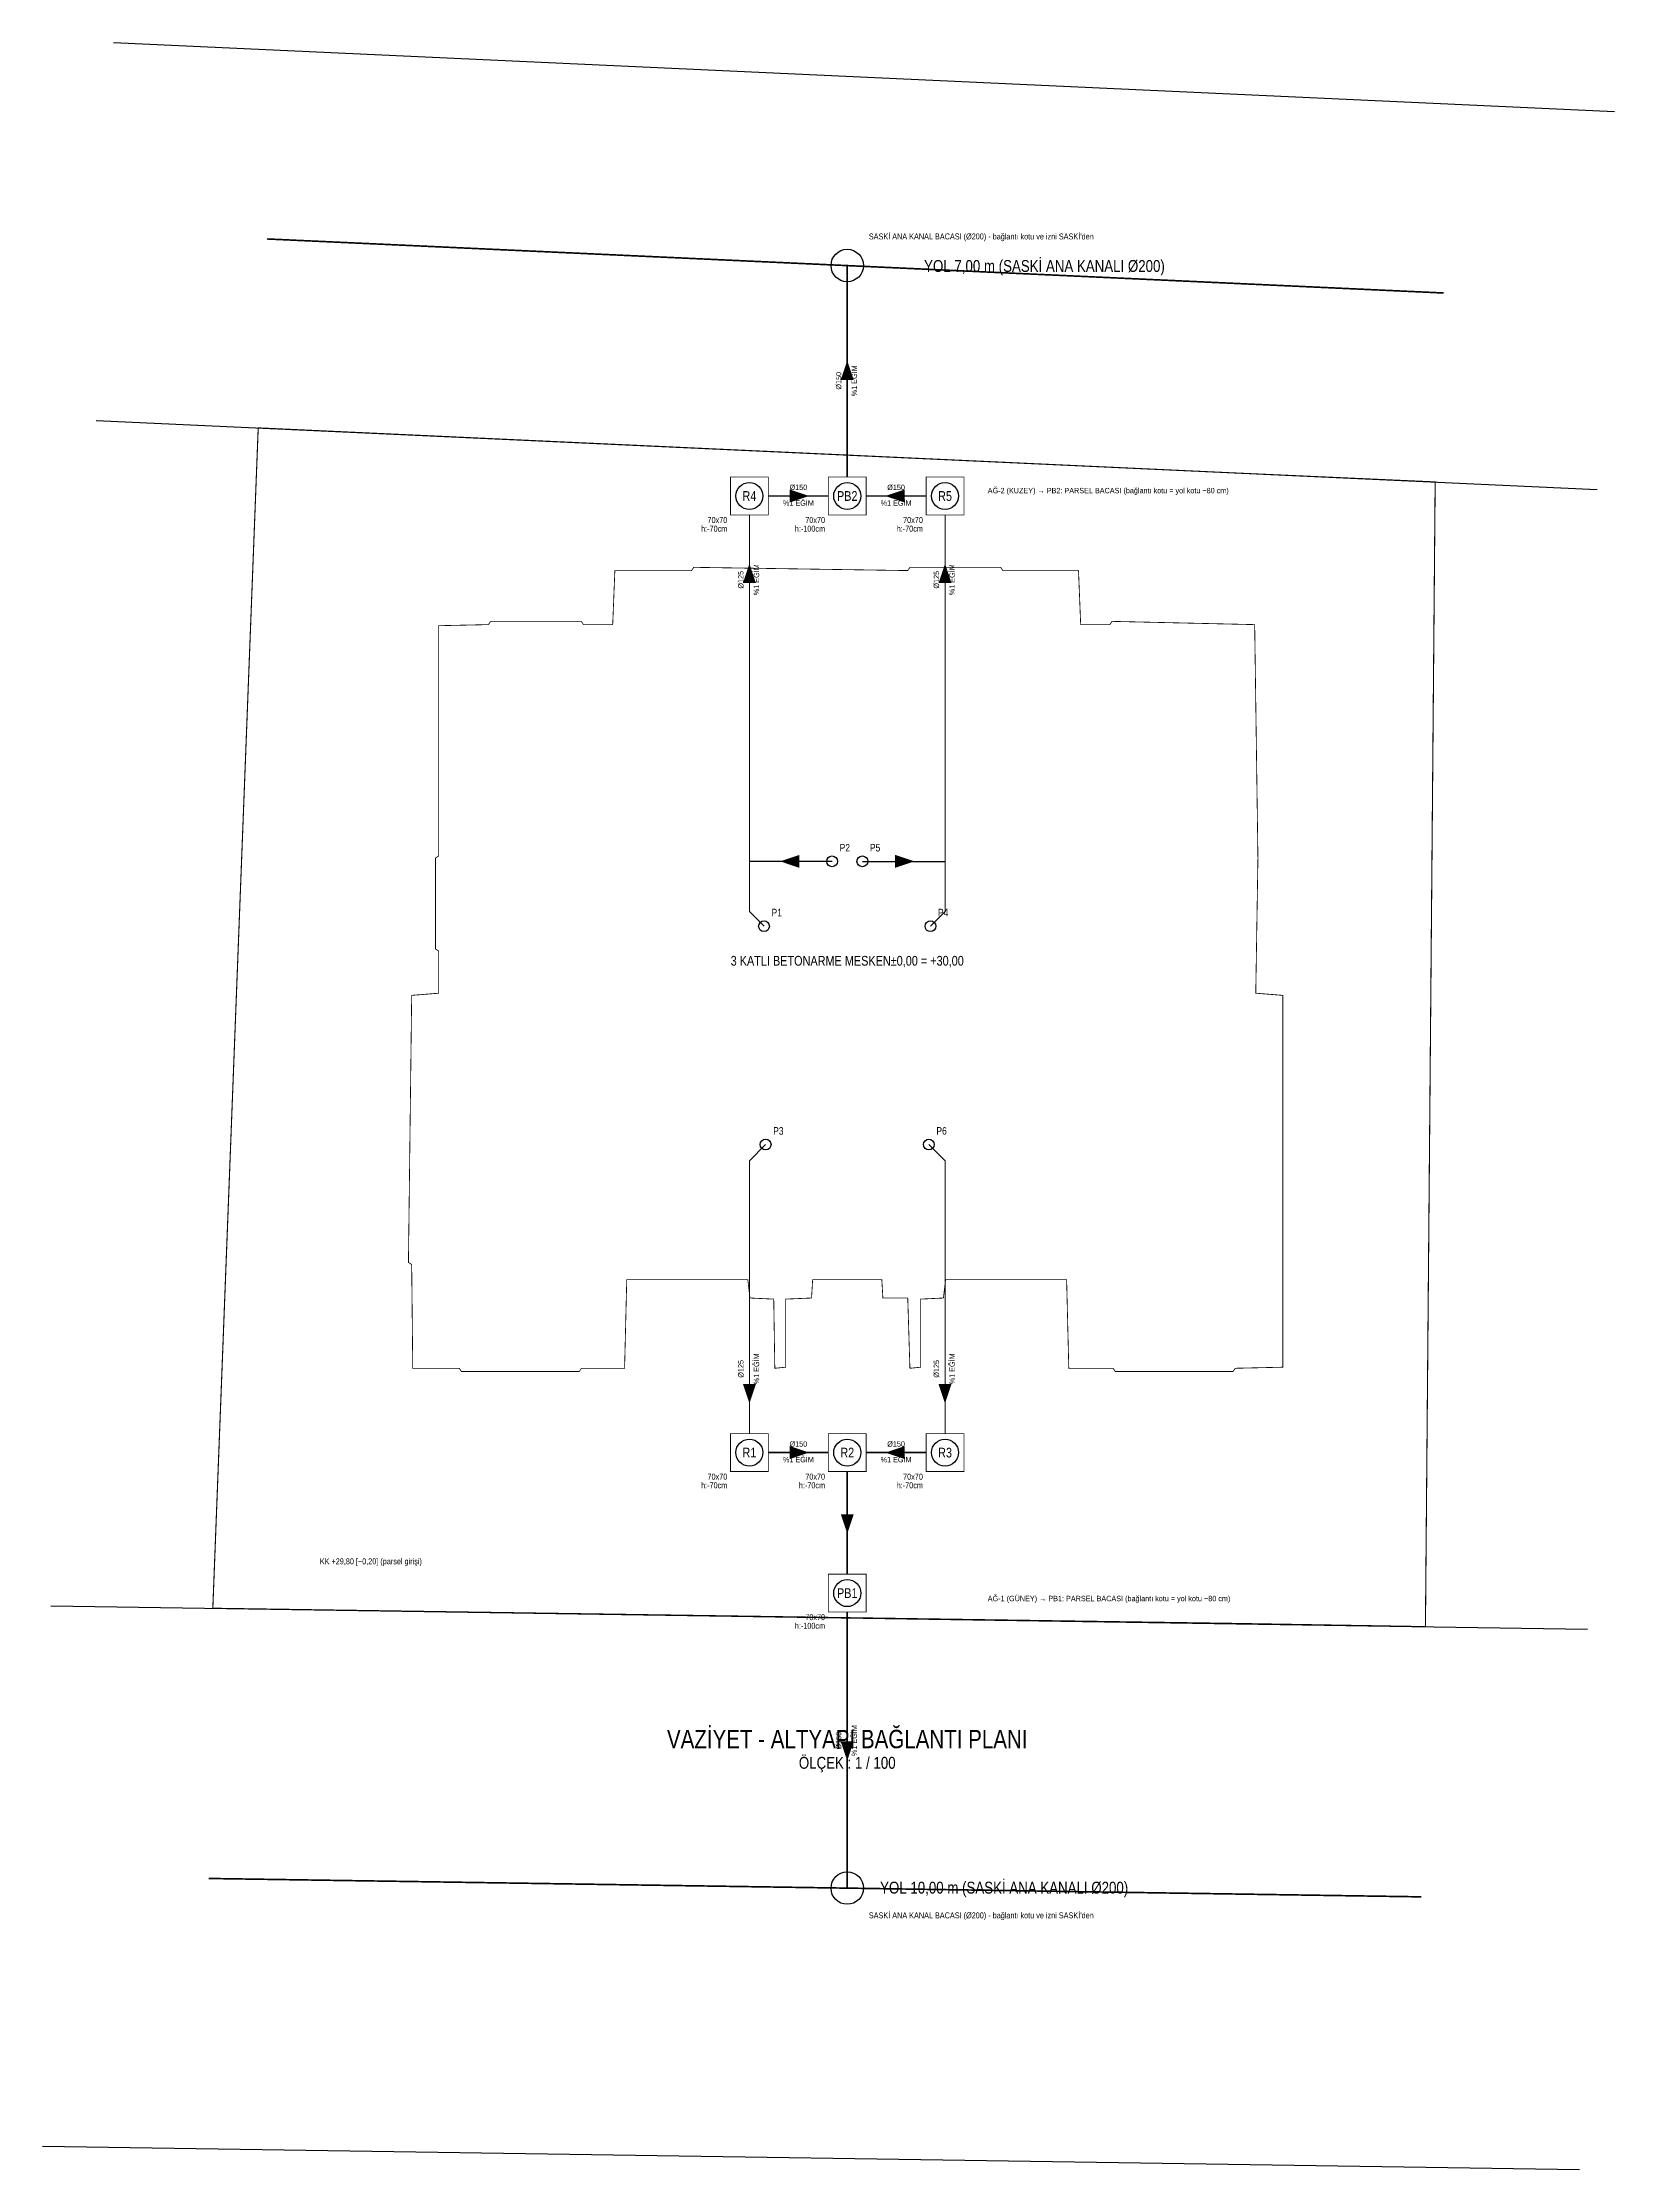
# Model space of a CAD drawing. Header units: centimetres. Extents: x -3462 to 2201, y -4536 to -601.
# Drawn here: x -3462 to -2007, y -3792 to -1824 of the extents above; entities that cross this region are included whole.
import ezdxf
from ezdxf.enums import TextEntityAlignment as Align

# ---------------------------------------------------------------- set-up
doc = ezdxf.new("R2010")
doc.units = ezdxf.units.CM
for name, color, linetype in [('ROTAS-ALTYAPI-BINA', 7, 'Continuous'), ('ROTAS-ALTYAPI-KANAL', 1, 'Continuous'), ('ROTAS-ALTYAPI-OK', 6, 'Continuous'), ('ROTAS-ALTYAPI-PARSEL', 3, 'Continuous'), ('ROTAS-ALTYAPI-PIS-SU', 6, 'Continuous'), ('ROTAS-ALTYAPI-ROGAR', 5, 'Continuous'), ('ROTAS-ALTYAPI-YAZI', 7, 'Continuous'), ('ROTAS-ALTYAPI-YOL', 8, 'Continuous'), ('ROTAS-PAFTA-YAZI', 7, 'Continuous'), ('ROTAS-SIHHI-KOLON', 6, 'Continuous')]:
    doc.layers.add(name, color=color, linetype=linetype)
doc.styles.add('ROTAS-YAZI', font='arial.ttf')

msp = doc.modelspace()

# ---------------------------------------------------------------- hatches: boundary and pattern name
at = {"layer": 'ROTAS-ALTYAPI-OK'}
h = msp.add_hatch(color=6, dxfattribs=at)
h.dxf.hatch_style = 1
h.paths.add_polyline_path([(-2717, -2118.7), (-2723, -2136.7), (-2711, -2136.7)])
h = msp.add_hatch(color=6, dxfattribs=at)
h.dxf.hatch_style = 1
h.paths.add_polyline_path([(-2752.2, -2244), (-2770.2, -2238), (-2770.2, -2250)])
h = msp.add_hatch(color=6, dxfattribs=at)
h.dxf.hatch_style = 1
h.paths.add_polyline_path([(-2681.8, -2244), (-2663.8, -2250), (-2663.8, -2238)])
h = msp.add_hatch(color=6, dxfattribs=at)
h.dxf.hatch_style = 1
h.paths.add_polyline_path([(-2807.5, -2306.6), (-2813.5, -2324.6), (-2801.5, -2324.6)])
h = msp.add_hatch(color=6, dxfattribs=at)
h.dxf.hatch_style = 1
h.paths.add_polyline_path([(-2626.5, -2306.6), (-2632.5, -2324.6), (-2620.5, -2324.6)])
h = msp.add_hatch(color=6, dxfattribs=at)
h.dxf.hatch_style = 1
h.paths.add_polyline_path([(-2779.2, -2582), (-2761.2, -2588), (-2761.2, -2576)])
h = msp.add_hatch(color=6, dxfattribs=at)
h.dxf.hatch_style = 1
h.paths.add_polyline_path([(-2654.8, -2582), (-2672.8, -2576), (-2672.8, -2588)])
h = msp.add_hatch(color=6, dxfattribs=at)
h.dxf.hatch_style = 1
h.paths.add_polyline_path([(-2807.5, -3083.6), (-2801.5, -3065.6), (-2813.5, -3065.6)])
h = msp.add_hatch(color=6, dxfattribs=at)
h.dxf.hatch_style = 1
h.paths.add_polyline_path([(-2626.5, -3083.6), (-2620.5, -3065.6), (-2632.5, -3065.6)])
h = msp.add_hatch(color=6, dxfattribs=at)
h.dxf.hatch_style = 1
h.paths.add_polyline_path([(-2752.2, -3129), (-2770.2, -3123), (-2770.2, -3135)])
h = msp.add_hatch(color=6, dxfattribs=at)
h.dxf.hatch_style = 1
h.paths.add_polyline_path([(-2681.8, -3129), (-2663.8, -3135), (-2663.8, -3123)])
h = msp.add_hatch(color=6, dxfattribs=at)
h.dxf.hatch_style = 1
h.paths.add_polyline_path([(-2717, -3204), (-2711, -3186), (-2723, -3186)])
h = msp.add_hatch(color=6, dxfattribs=at)
h.dxf.hatch_style = 1
h.paths.add_polyline_path([(-2717, -3414.2), (-2711, -3396.2), (-2723, -3396.2)])

# ---------------------------------------------------------------- linework, layer by layer
at = {"layer": 'ROTAS-ALTYAPI-BINA', "const_width": 0.75}
msp.add_lwpolyline([(-3095, -2364), (-3049, -2363), (-3047, -2360), (-2963, -2360), (-2961, -2363), (-2934, -2363), (-2932, -2313), (-2861, -2313), (-2859, -2310), (-2661, -2313), (-2659, -2310), (-2575, -2310), (-2573, -2313), (-2503, -2313), (-2501, -2363), (-2474, -2363), (-2472, -2360), (-2340, -2363), (-2337, -2579), (-2339, -2704), (-2314, -2706), (-2314, -3050), (-2358, -3051), (-2360, -3054), (-2469, -3054), (-2471, -3051), (-2512, -3051), (-2514, -2969), (-2626, -2969), (-2628, -2986), (-2649, -2987), (-2649, -3050), (-2659, -3051), (-2661, -2986), (-2684, -2986), (-2685, -2969), (-2749, -2969), (-2750, -2986), (-2774, -2987), (-2774, -3050), (-2784, -3051), (-2785, -2987), (-2807, -2986), (-2809, -2969), (-2921, -2969), (-2923, -3051), (-2963, -3051), (-2965, -3054), (-3074, -3054), (-3076, -3051), (-3119, -3051), (-3120, -2955), (-3123, -2953), (-3120, -2706), (-3095, -2704), (-3095, -2665), (-3098, -2663), (-3098, -2579), (-3095, -2577), (-3095, -2364)], close=True, dxfattribs=at)
at = {"layer": 'ROTAS-ALTYAPI-KANAL', "const_width": 1.5}
for points in [[(-3254, -2006.2), (-2165, -2056.2)], [(-3307.8, -3523), (-2185.8, -3540)]]:
    msp.add_lwpolyline(points, dxfattribs=at)
at = {"layer": 'ROTAS-ALTYAPI-KANAL'}
for centre in [(-2717, -2030.8), (-2717, -3531.9)]:
    msp.add_circle(centre, 15, dxfattribs=at)
at = {"layer": 'ROTAS-ALTYAPI-PARSEL', "const_width": 1}
msp.add_lwpolyline([(-3262, -2181), (-2352, -2223), (-2173, -2231), (-2182, -3290), (-2361, -3287), (-3304, -3273)], close=True, dxfattribs=at)
at = {"layer": 'ROTAS-ALTYAPI-PIS-SU'}
for points, const_width in [([(-2717, -2226.5), (-2717, -2030.8)], 1.5), ([(-2807.5, -2628.5), (-2807.5, -2261.5)], 1), ([(-2790, -2244), (-2734.5, -2244)], 1.5), ([(-2644, -2244), (-2699.5, -2244)], 1.5), ([(-2626.5, -2628.5), (-2626.5, -2261.5)], 1), ([(-2807.5, -2859), (-2807.5, -3111.5)], 1), ([(-2626.5, -2859), (-2626.5, -3111.5)], 1), ([(-2790, -3129), (-2734.5, -3129)], 1.5), ([(-2644, -3129), (-2699.5, -3129)], 1.5), ([(-2717, -3146.5), (-2717, -3241.5)], 1.5), ([(-2717, -3276.5), (-2717, -3531.9)], 1.5)]:
    msp.add_lwpolyline(points, dxfattribs=dict(at, const_width=const_width))
for points in [[(-2731, -2582), (-2807.5, -2582)], [(-2703, -2582), (-2626.5, -2582)], [(-2794, -2642), (-2807.5, -2628.5)], [(-2640, -2642), (-2626.5, -2628.5)], [(-2792.5, -2844), (-2807.5, -2859)], [(-2641.5, -2844), (-2626.5, -2859)]]:
    msp.add_lwpolyline(points, dxfattribs=at)
at = {"layer": 'ROTAS-ALTYAPI-ROGAR', "const_width": 0.75}
for points in [[(-2825, -2261.5), (-2790, -2261.5), (-2790, -2226.5), (-2825, -2226.5)], [(-2734.5, -2261.5), (-2699.5, -2261.5), (-2699.5, -2226.5), (-2734.5, -2226.5)], [(-2644, -2261.5), (-2609, -2261.5), (-2609, -2226.5), (-2644, -2226.5)], [(-2825, -3146.5), (-2790, -3146.5), (-2790, -3111.5), (-2825, -3111.5)], [(-2734.5, -3146.5), (-2699.5, -3146.5), (-2699.5, -3111.5), (-2734.5, -3111.5)], [(-2644, -3146.5), (-2609, -3146.5), (-2609, -3111.5), (-2644, -3111.5)], [(-2734.5, -3276.5), (-2699.5, -3276.5), (-2699.5, -3241.5), (-2734.5, -3241.5)]]:
    msp.add_lwpolyline(points, close=True, dxfattribs=at)
at = {"layer": 'ROTAS-ALTYAPI-ROGAR'}
for centre in [(-2807.5, -2244), (-2717, -2244), (-2626.5, -2244), (-2807.5, -3129), (-2717, -3129), (-2626.5, -3129), (-2717, -3259)]:
    msp.add_circle(centre, 12.5, dxfattribs=at)
at = {"layer": 'ROTAS-ALTYAPI-YOL'}
for points in [[(-3395.8, -1824.5), (-2007.1, -1888.2)], [(-3411.8, -2174.1), (-2023.2, -2237.9)], [(-3454, -3270.7), (-2032, -3292.3)], [(-3461.6, -3770.7), (-2039.6, -3792.2)]]:
    msp.add_lwpolyline(points, dxfattribs=at)
at = {"layer": 'ROTAS-SIHHI-KOLON'}
for centre in [(-2731, -2582), (-2703, -2582), (-2794, -2642), (-2640, -2642), (-2792.5, -2844), (-2641.5, -2844)]:
    msp.add_circle(centre, 5, dxfattribs=at)

# ---------------------------------------------------------------- texts
at = {"layer": 'ROTAS-ALTYAPI-YAZI', "style": 'ROTAS-YAZI', "width": 0.8}
for s, height, p in [("SASKİ ANA KANAL BACASI (Ø200) - bağlantı kotu ve izni SASKİ'den", 5.5, (-2697, -2008.3)), ('P2', 7, (-2724, -2575)), ('P5', 7, (-2696, -2575)), ('P1', 7, (-2787, -2635)), ('P4', 7, (-2633, -2635)), ('P3', 7, (-2785.5, -2837)), ('P6', 7, (-2634.5, -2837)), ('KK +29,80 [−0,20] (parsel girişi)', 5.5, (-3205, -3234))]:
    msp.add_text(s, height=height, dxfattribs=at).set_placement(p, align=Align.BOTTOM_LEFT)
for s, height, p in [('YOL 7,00 m (SASKİ ANA KANALI Ø200)', 11, (-2534.5, -2031.2)), ('R4', 9, (-2807.5, -2244)), ('PB2', 9, (-2717, -2244)), ('R5', 9, (-2626.5, -2244)), ('3 KATLI BETONARME MESKEN±0,00 = +30,00', 9, (-2717, -2674)), ('R1', 9, (-2807.5, -3129)), ('R2', 9, (-2717, -3129)), ('R3', 9, (-2626.5, -3129)), ('PB1', 9, (-2717, -3259)), ('YOL 10,00 m (SASKİ ANA KANALI Ø200)', 11, (-2571.8, -3531.5))]:
    msp.add_text(s, height=height, dxfattribs=at).set_placement(p, align=Align.MIDDLE_CENTER)
for s, p in [('Ø150', (-2721, -2137.4)), ('Ø125', (-2811.5, -2321.5)), ('Ø125', (-2630.5, -2321.5)), ('Ø125', (-2811.5, -3051.5)), ('Ø125', (-2630.5, -3051.5)), ('Ø150', (-2721, -3395.5))]:
    msp.add_text(s, height=5, rotation=90, dxfattribs=at).set_placement(p, align=Align.BOTTOM_CENTER)
for p in [(-2713, -2137.4), (-2803.5, -2321.5), (-2622.5, -2321.5), (-2803.5, -3051.5), (-2622.5, -3051.5), (-2713, -3395.5)]:
    msp.add_text('%1 EĞİM', height=5, rotation=90, dxfattribs=at).set_placement(p, align=Align.TOP_CENTER)
for p in [(-2762.2, -2240), (-2671.8, -2240), (-2762.2, -3125), (-2671.8, -3125)]:
    msp.add_text('Ø150', height=5, dxfattribs=at).set_placement(p, align=Align.BOTTOM_CENTER)
for s, p in [('AĞ-2 (KUZEY) → PB2: PARSEL BACASI (bağlantı kotu = yol kotu −80 cm)', (-2587, -2239)), ('AĞ-1 (GÜNEY) → PB1: PARSEL BACASI (bağlantı kotu = yol kotu −80 cm)', (-2587, -3264))]:
    msp.add_text(s, height=5, dxfattribs=at).set_placement(p, align=Align.MIDDLE_LEFT)
for p in [(-2762.2, -2248), (-2671.8, -2248), (-2762.2, -3133), (-2671.8, -3133)]:
    msp.add_text('%1 EĞİM', height=5, dxfattribs=at).set_placement(p, align=Align.TOP_CENTER)
for s, p in [('h:-70cm', (-2828, -2271.5)), ('70x70', (-2828, -2263.5)), ('h:-100cm', (-2737.5, -2271.5)), ('70x70', (-2737.5, -2263.5)), ('h:-70cm', (-2647, -2271.5)), ('70x70', (-2647, -2263.5)), ('h:-70cm', (-2828, -3156.5)), ('70x70', (-2828, -3148.5)), ('h:-70cm', (-2737.5, -3156.5)), ('70x70', (-2737.5, -3148.5)), ('h:-70cm', (-2647, -3156.5)), ('70x70', (-2647, -3148.5)), ('70x70', (-2737.5, -3278.5)), ('h:-100cm', (-2737.5, -3286.5))]:
    msp.add_text(s, height=5.5, dxfattribs=at).set_placement(p, align=Align.TOP_RIGHT)
msp.add_text("SASKİ ANA KANAL BACASI (Ø200) - bağlantı kotu ve izni SASKİ'den", height=5.5, dxfattribs=at).set_placement((-2697, -3554.4), align=Align.TOP_LEFT)
at = {"layer": 'ROTAS-PAFTA-YAZI', "style": 'ROTAS-YAZI', "width": 0.8}
for s, height, p in [('VAZİYET - ALTYAPI BAĞLANTI PLANI', 17, (-2717, -3394)), ('ÖLÇEK : 1 / 100', 11, (-2717, -3416))]:
    msp.add_text(s, height=height, dxfattribs=at).set_placement(p, align=Align.MIDDLE_CENTER)

doc.saveas('drawing.dxf')
